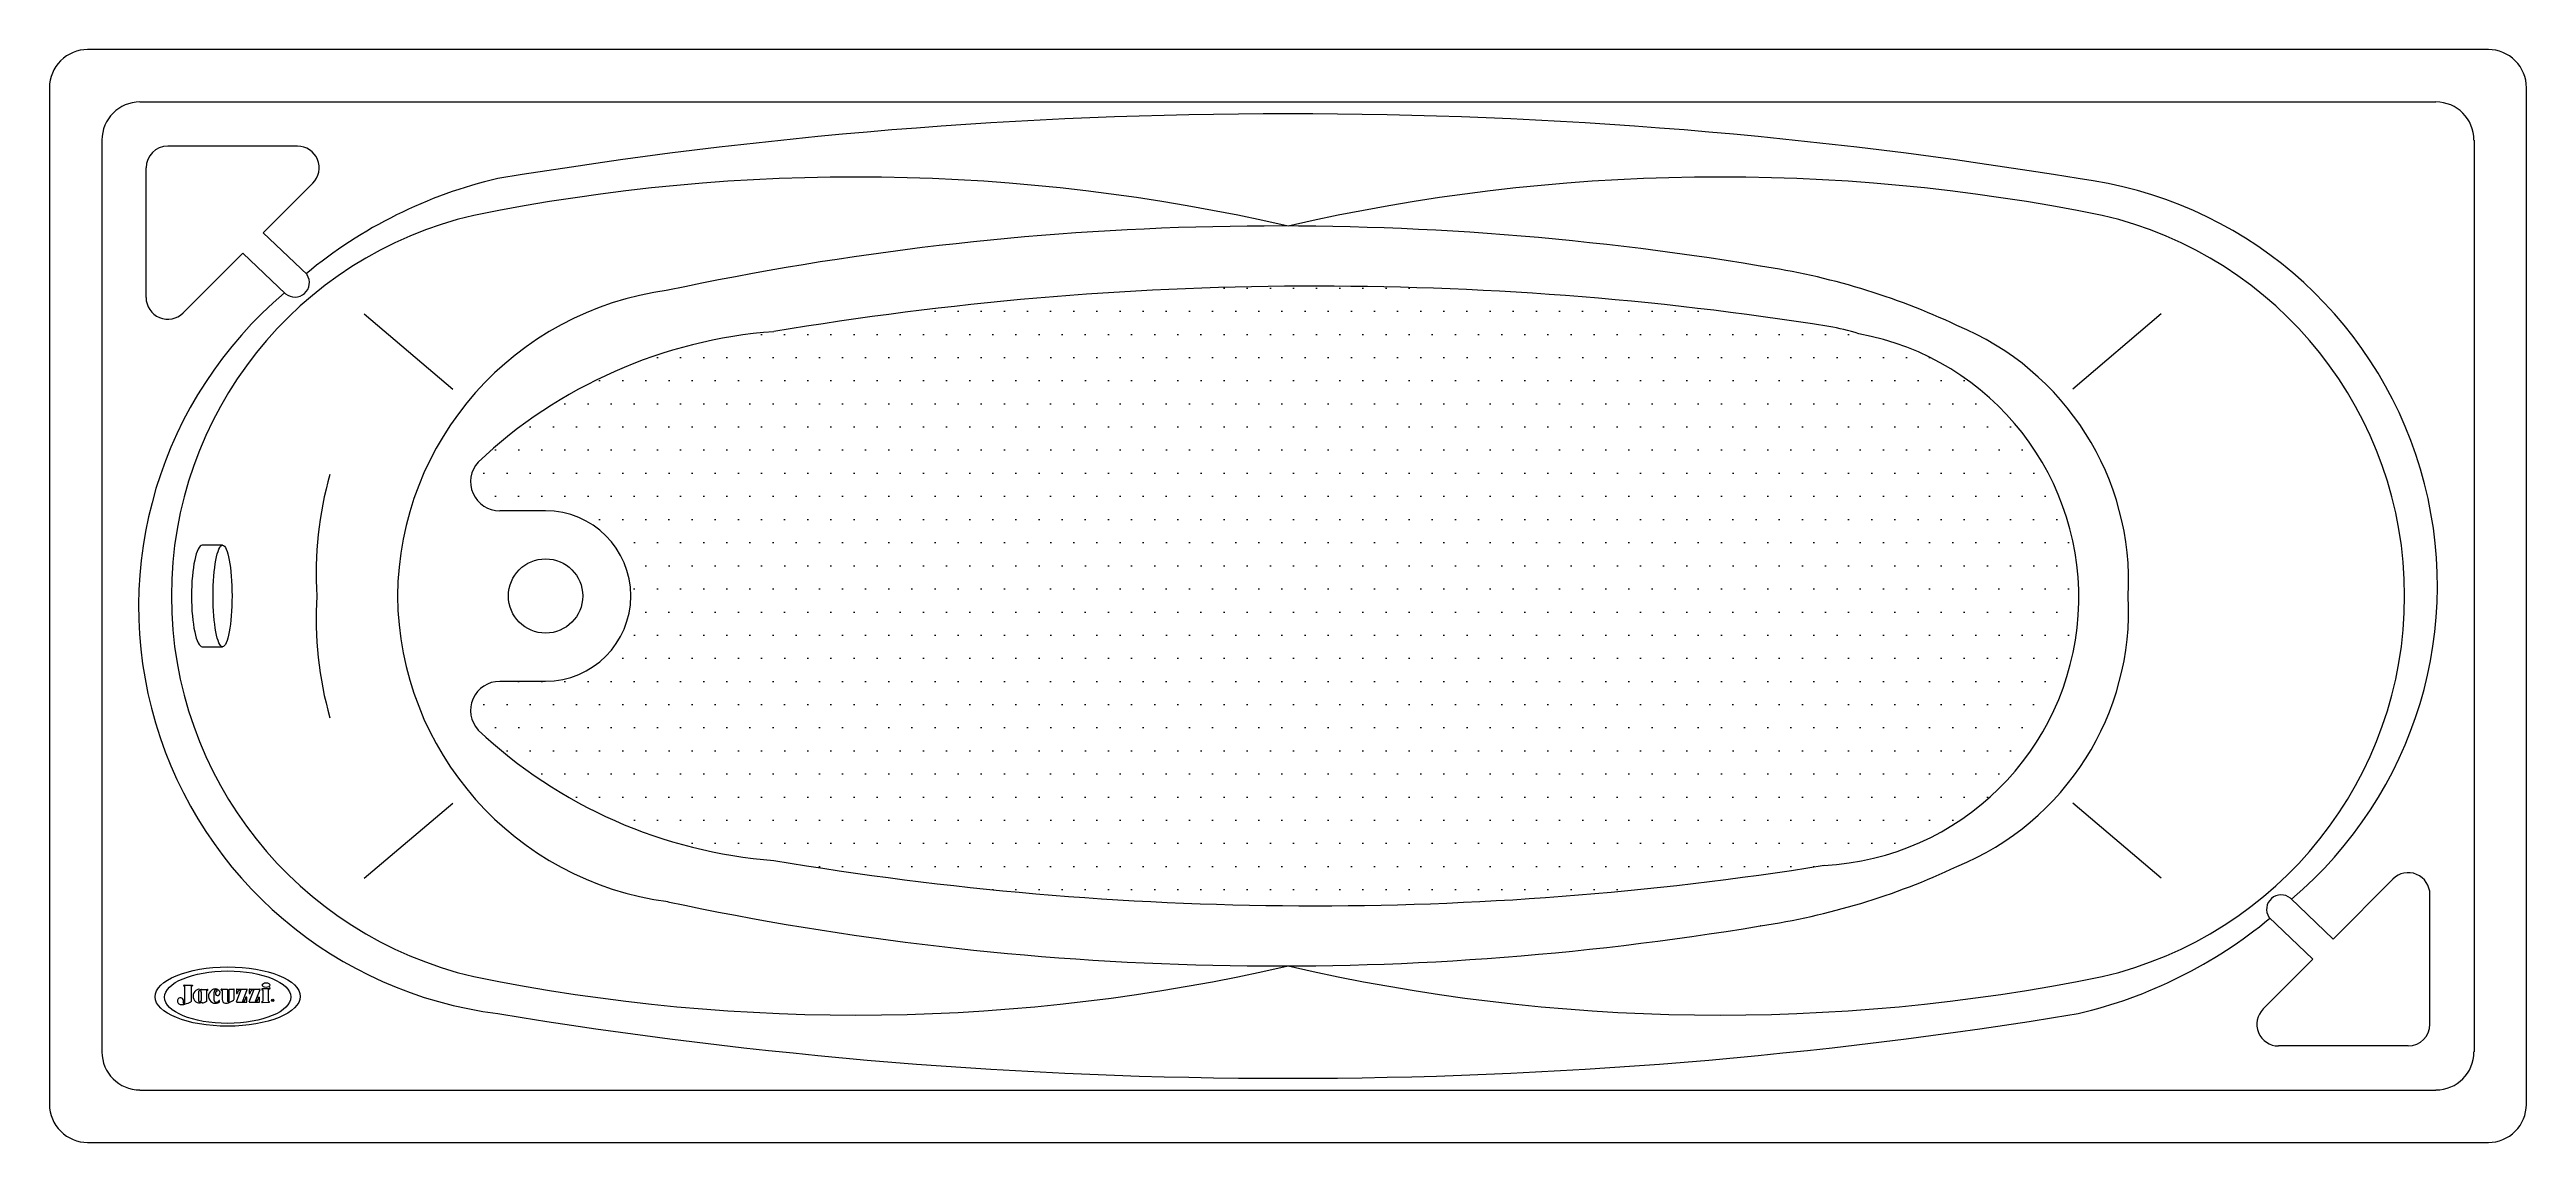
# Model space of a CAD drawing. Header units: millimetres. Extents: x -1094.8 to -1093.1, y 2261.74 to 2262.49.
import ezdxf
from ezdxf.enums import TextEntityAlignment as Align

# ---------------------------------------------------------------- set-up
doc = ezdxf.new("R2010")
doc.units = ezdxf.units.MM
doc.header["$LTSCALE"] = 10
doc.layers.add('jacuzzi', color=1, linetype='Continuous')
doc.layers.add('LCOTA02', color=1, linetype='Continuous')
doc.styles.add('ROMANS', font='romans', dxfattribs={"height": 4})

msp = doc.modelspace()

# ---------------------------------------------------------------- hatches: boundary and pattern name
at = {"layer": 'jacuzzi'}
h = msp.add_hatch(dxfattribs=at)
h.set_pattern_fill('DOTS', color=256, scale=0.01, style=0)
h.set_pattern_definition([(0, (-1115.040416, 2263.386371), (0.0079375, 0.015875), [0, -0.015875])])
h.paths.add_polyline_path([(-1094.3071, 2262.2929, 0.171873), (-1094.5101, 2262.2034, 0.649416), (-1094.4953, 2262.17), (-1094.4638, 2262.17, -0.414214), (-1094.4053, 2262.1115), (-1093.4116, 2262.1115, 0.360752), (-1093.5626, 2262.2914, 0.028203), (-1093.583, 2262.2964, 0.081113)])
h.paths.add_polyline_path([(-1093.5864, 2261.9267, 0.401447), (-1093.4116, 2262.1115), (-1094.4053, 2262.1115, -0.414214), (-1094.4638, 2262.0529), (-1094.4953, 2262.0529, 0.649416), (-1094.5101, 2262.0196, 0.171873), (-1094.3071, 2261.9301, 0.081684)])

# ---------------------------------------------------------------- linework, layer by layer
for p, q in [((-1094.7422, 2262.4505), (-1093.1664, 2262.4505)), ((-1094.7683, 2262.4244), (-1094.7683, 2261.7986)), ((-1094.7231, 2262.4203), (-1094.6341, 2262.4203)), ((-1093.1402, 2262.4244), (-1093.1402, 2261.7986)), ((-1094.7381, 2262.4053), (-1094.7381, 2262.3163)), ((-1094.6576, 2262.3607), (-1094.6235, 2262.3948)), ((-1094.6576, 2262.3607), (-1094.6275, 2262.332)), ((-1094.7126, 2262.3057), (-1094.6715, 2262.3468)), ((-1094.6715, 2262.3468), (-1094.6422, 2262.3189)), ((-1094.5883, 2262.3052), (-1094.5275, 2262.2535)), ((-1093.355, 2262.3052), (-1093.4157, 2262.2535)), ((-1094.4638, 2262.17), (-1094.4953, 2262.17)), ((-1094.4638, 2262.0529), (-1094.4953, 2262.0529)), ((-1094.5883, 2261.9178), (-1094.5275, 2261.9694)), ((-1093.355, 2261.9178), (-1093.4157, 2261.9694)), ((-1093.237, 2261.8761), (-1093.2663, 2261.9041)), ((-1093.1959, 2261.9172), (-1093.237, 2261.8761)), ((-1093.1705, 2261.8176), (-1093.1705, 2261.9067)), ((-1093.2509, 2261.8622), (-1093.281, 2261.891)), ((-1093.2509, 2261.8622), (-1093.285, 2261.8282)), ((-1094.7121, 2261.8439), (-1094.7121, 2261.8442)), ((-1094.7119, 2261.8444), (-1094.7064, 2261.8444)), ((-1094.7117, 2261.8437), (-1094.7119, 2261.8437)), ((-1094.7114, 2261.8323), (-1094.7115, 2261.8435)), ((-1094.7064, 2261.8438), (-1094.7071, 2261.8438)), ((-1094.7071, 2261.8438), (-1094.7071, 2261.8332)), ((-1094.7062, 2261.8442), (-1094.7062, 2261.844)), ((-1094.7021, 2261.8397), (-1094.7021, 2261.834)), ((-1094.7, 2261.8413), (-1094.7, 2261.8413)), ((-1094.7, 2261.834), (-1094.7, 2261.8397)), ((-1094.6998, 2261.8415), (-1094.6958, 2261.8415)), ((-1094.6965, 2261.8406), (-1094.6965, 2261.8333)), ((-1094.6958, 2261.8409), (-1094.6963, 2261.8408)), ((-1094.6956, 2261.8413), (-1094.6956, 2261.8411)), ((-1094.6913, 2261.8339), (-1094.6913, 2261.8397)), ((-1094.6876, 2261.833), (-1094.6876, 2261.8337)), ((-1094.6864, 2261.841), (-1094.6864, 2261.8415)), ((-1094.6863, 2261.8416), (-1094.6823, 2261.8416)), ((-1094.6863, 2261.8409), (-1094.6859, 2261.8409)), ((-1094.6857, 2261.8408), (-1094.6857, 2261.8345)), ((-1094.6822, 2261.8415), (-1094.6822, 2261.8336)), ((-1094.681, 2261.8336), (-1094.681, 2261.8415)), ((-1094.6809, 2261.8416), (-1094.6777, 2261.8416)), ((-1094.6776, 2261.8349), (-1094.6776, 2261.8415)), ((-1094.6759, 2261.8415), (-1094.6759, 2261.8388)), ((-1094.6759, 2261.8329), (-1094.6729, 2261.8409)), ((-1094.6758, 2261.8416), (-1094.6686, 2261.8416)), ((-1094.6758, 2261.8387), (-1094.6755, 2261.8387)), ((-1094.6717, 2261.8334), (-1094.6686, 2261.8415)), ((-1094.6694, 2261.8362), (-1094.669, 2261.8362)), ((-1094.6689, 2261.8327), (-1094.6689, 2261.8361)), ((-1094.6672, 2261.8415), (-1094.6672, 2261.8388)), ((-1094.6672, 2261.8329), (-1094.6641, 2261.8409)), ((-1094.6671, 2261.8416), (-1094.6599, 2261.8417)), ((-1094.6671, 2261.8387), (-1094.6667, 2261.8387)), ((-1094.6629, 2261.8334), (-1094.6598, 2261.8415)), ((-1094.6606, 2261.8362), (-1094.6602, 2261.8362)), ((-1094.6601, 2261.8328), (-1094.6601, 2261.8361)), ((-1094.6585, 2261.8419), (-1094.6585, 2261.8414)), ((-1094.6545, 2261.842), (-1094.6584, 2261.842)), ((-1094.6584, 2261.8413), (-1094.658, 2261.8413)), ((-1094.6579, 2261.8412), (-1094.6579, 2261.8335)), ((-1094.654, 2261.8335), (-1094.654, 2261.8414)), ((-1094.6529, 2261.8423), (-1094.653, 2261.8425)), ((-1094.6998, 2261.8328), (-1094.6998, 2261.8322)), ((-1094.6758, 2261.8327), (-1094.669, 2261.8327)), ((-1094.6671, 2261.8327), (-1094.6602, 2261.8327)), ((-1094.6585, 2261.8327), (-1094.6585, 2261.833)), ((-1094.6584, 2261.8326), (-1094.6535, 2261.8327)), ((-1094.6534, 2261.8328), (-1094.6534, 2261.833)), ((-1093.1854, 2261.8027), (-1093.2744, 2261.8027)), ((-1094.7422, 2261.7724), (-1093.1664, 2261.7724))]:
    msp.add_line(p, q, dxfattribs=at)
at = {"layer": 'jacuzzi', "color": 3}
msp.add_lwpolyline([(-1094.7781, 2262.4865, 0.414214), (-1094.8043, 2262.4603), (-1094.8043, 2261.7626, 0.414214), (-1094.7781, 2261.7365), (-1093.1304, 2261.7365, 0.414214), (-1093.1043, 2261.7626), (-1093.1043, 2262.4603, 0.414214), (-1093.1304, 2262.4865)], format="xyb", close=True, dxfattribs=at)
at = {"layer": 'jacuzzi'}
for centre, radius in [((-1094.4638, 2262.1115), 0.0255), ((-1094.6511, 2261.834), 0.00088)]:
    msp.add_circle(centre, radius, dxfattribs=at)
for centre, radius, start, end in [((-1094.7422, 2262.4244), 0.0261, 90, 180), ((-1093.1664, 2262.4244), 0.0261, 0, 90), ((-1093.9543, 2259.1125), 3.3299, 80.6258, 99.3742), ((-1093.9543, 2259.1125), 3.3299, 80.6258, 99.3742), ((-1094.7231, 2262.4053), 0.0149, 90, 180), ((-1094.6341, 2262.4053), 0.0149, 315, 90), ((-1094.4238, 2262.0865), 0.3199, 103.1628, 129.7034), ((-1094.2507, 2261.0798), 1.3192, 77.0137, 101.4734), ((-1093.6578, 2261.0798), 1.3192, 78.5266, 102.9863), ((-1093.4468, 2262.1187), 0.2814, 310.0816, 82.8757), ((-1094.4525, 2262.1115), 0.2681, 103.0697, 256.9303), ((-1093.9614, 2260.3578), 2.0076, 80.5071, 102.0288), ((-1093.456, 2262.1115), 0.2681, 283.0697, 76.9303), ((-1094.6359, 2262.3266), 0.00999, 230.7169, 32.4851), ((-1093.7024, 2261.8546), 0.4887, 64.9194, 81.4711), ((-1094.4617, 2262.1042), 0.2814, 130.0816, 262.8757), ((-1094.7231, 2262.3163), 0.0149, 180, 315), ((-1094.3519, 2262.1095), 0.2136, 97.5002, 179.4675), ((-1093.9342, 2260.0777), 2.2464, 81.0061, 99.5551), ((-1094.2823, 2261.9615), 0.3323, 94.2785, 133.2877), ((-1093.6174, 2262.113), 0.1867, 72.9171, 79.3789), ((-1093.5673, 2262.1213), 0.19, 357.0328, 67.7284), ((-1093.5955, 2262.1104), 0.184, 272.8405, 79.6799), ((-1094.3779, 2262.1276), 0.2434, 163.9326, 183.8006), ((-1094.4953, 2262.19), 0.02, 137.9987, 270), ((-1094.4638, 2262.1115), 0.0585, 270, 90), ((-1094.3779, 2262.0953), 0.2434, 176.1994, 196.0674), ((-1094.3519, 2262.1135), 0.2136, 180.5325, 262.4998), ((-1093.5673, 2262.1016), 0.19, 292.2716, 2.9672), ((-1094.4953, 2262.0329), 0.02, 90, 222.0013), ((-1094.2823, 2262.2614), 0.3323, 226.7123, 265.7215), ((-1093.9364, 2264.1193), 2.2204, 260.391, 279.07), ((-1093.7024, 2262.3684), 0.4887, 278.5289, 295.0806), ((-1093.1854, 2261.9067), 0.0149, 0, 135), ((-1093.9614, 2263.8652), 2.0076, 257.9712, 279.4929), ((-1093.2726, 2261.8964), 0.00999, 50.7169, 212.4851), ((-1093.5964, 2261.7015), 0.1867, 100.3575, 100.4501), ((-1093.4847, 2262.1365), 0.3199, 283.1628, 309.7034), ((-1094.2507, 2263.1431), 1.3192, 258.5266, 282.9863), ((-1094.2507, 2263.1431), 1.3192, 258.5266, 282.9863), ((-1093.6578, 2263.1431), 1.3192, 257.0137, 281.4734), ((-1094.7142, 2261.8335), 0.00234, 123.1177, 234.9462), ((-1094.7143, 2261.8337), 0.00204, 329.5256, 123.375), ((-1094.7119, 2261.8442), 0.000202, 90.1374, 180.1374), ((-1094.7119, 2261.8439), 0.000202, 180.1374, 270.1374), ((-1094.7117, 2261.8435), 0.000202, 0.1374, 90.1374), ((-1094.7174, 2261.8531), 0.0225, 285.6978, 296.9818), ((-1094.7073, 2261.8332), 0.000202, 298.9605, 0.1374), ((-1094.7064, 2261.8442), 0.000202, 0.1374, 90.1374), ((-1094.7064, 2261.844), 0.000202, 270.1374, 0.1374), ((-1094.7009, 2261.8369), 0.00488, 126.4407, 231.623), ((-1094.7017, 2261.8356), 0.00338, 228.5372, 304.3679), ((-1094.7017, 2261.8385), 0.00309, 60.0604, 132.4135), ((-1094.7011, 2261.8397), 0.00102, 0.1374, 180.1374), ((-1094.7011, 2261.834), 0.00102, 180.1374, 0.1374), ((-1094.7001, 2261.8413), 0.000101, 231.5927, 0.1374), ((-1094.6998, 2261.8413), 0.000202, 90.1374, 180.1374), ((-1094.7007, 2261.8405), 0.00829, 276.4234, 300.2236), ((-1094.6963, 2261.8406), 0.000202, 90.1374, 180.1374), ((-1094.6958, 2261.8413), 0.000202, 0.1374, 90.1374), ((-1094.6958, 2261.8411), 0.000202, 270.1374, 0.1374), ((-1094.6902, 2261.8369), 0.00493, 127.2687, 242.4045), ((-1094.6904, 2261.8374), 0.00441, 88.737, 129.0901), ((-1094.6891, 2261.8396), 0.00218, 150.5747, 179.1498), ((-1094.6902, 2261.8338), 0.00103, 174.1917, 252.6762), ((-1094.6899, 2261.84), 0.00128, 97.2494, 147.38), ((-1094.6889, 2261.8388), 0.00153, 110.4207, 290.8717), ((-1094.6905, 2261.8383), 0.0035, 29.6646, 87.6392), ((-1094.69, 2261.8402), 0.00108, 50.9183, 96.4788), ((-1094.6896, 2261.8407), 0.000463, 289.1669, 44.2246), ((-1094.6898, 2261.8352), 0.00243, 295.4077, 324.9958), ((-1094.6892, 2261.8392), 0.00198, 294.5309, 26.0445), ((-1094.6877, 2261.8337), 0.000126, 0.1374, 144.9958), ((-1094.6877, 2261.833), 0.000126, 309.2685, 0.1374), ((-1094.6863, 2261.8415), 0.000101, 90.1374, 180.1374), ((-1094.6863, 2261.841), 0.000101, 180.1374, 270.1374), ((-1094.6859, 2261.8408), 0.000101, 0.1374, 90.1374), ((-1094.6834, 2261.8345), 0.00237, 180.1374, 268.0606), ((-1094.6823, 2261.8415), 0.000101, 0.1374, 90.1374), ((-1094.682, 2261.8336), 0.000202, 180.1374, 211), ((-1094.6816, 2261.8338), 0.000638, 211, 334.4011), ((-1094.6869, 2261.8469), 0.0156, 290.8023, 305.2159), ((-1094.6809, 2261.8415), 0.000101, 90.1374, 180.1374), ((-1094.6812, 2261.8336), 0.000202, 334.4011, 0.1374), ((-1094.6784, 2261.8349), 0.000809, 302.3067, 0.1374), ((-1094.6777, 2261.8415), 0.000101, 0.1374, 90.1374), ((-1094.6758, 2261.8415), 0.000101, 90.1374, 180.1374), ((-1094.6758, 2261.8388), 0.000101, 180.1374, 270.1374), ((-1094.6755, 2261.8388), 0.000101, 270.1374, 355.1962), ((-1094.6725, 2261.8385), 0.00284, 130.2947, 175.1962), ((-1094.6733, 2261.8393), 0.00177, 80.4748, 129.1422), ((-1094.673, 2261.841), 0.000126, 339.0669, 80.4748), ((-1094.6716, 2261.8333), 0.000126, 159.0669, 274.2117), ((-1094.6717, 2261.8359), 0.00269, 274.2117, 281.3592), ((-1094.6724, 2261.8359), 0.0029, 294.9649, 3.9146), ((-1094.6694, 2261.8361), 0.000126, 90.1374, 183.9146), ((-1094.669, 2261.8361), 0.000101, 0.1374, 90.1374), ((-1094.6686, 2261.8415), 0.000101, 339.0669, 90.1374), ((-1094.6671, 2261.8415), 0.000101, 90.1374, 180.1374), ((-1094.6671, 2261.8388), 0.000101, 180.1374, 270.1374), ((-1094.6667, 2261.8388), 0.000101, 270.1374, 355.1962), ((-1094.6638, 2261.8386), 0.00284, 130.2947, 175.1962), ((-1094.6645, 2261.8394), 0.00177, 80.4748, 129.1422), ((-1094.6642, 2261.841), 0.000126, 339.0669, 80.4748), ((-1094.6628, 2261.8333), 0.000126, 159.0669, 274.2117), ((-1094.663, 2261.8359), 0.00269, 274.2117, 281.3592), ((-1094.6637, 2261.8359), 0.0029, 294.9649, 3.9146), ((-1094.6606, 2261.8361), 0.000126, 90.1374, 183.9146), ((-1094.6602, 2261.8361), 0.000101, 0.1374, 90.1374), ((-1094.6599, 2261.8416), 0.000101, 339.0669, 90.1374), ((-1094.6584, 2261.8419), 0.000101, 90.1374, 180.1374), ((-1094.6584, 2261.8414), 0.000101, 180.1374, 270.1374), ((-1094.6584, 2261.833), 0.000101, 82.3097, 180.1374), ((-1094.6583, 2261.8335), 0.000404, 262.3097, 0.1374), ((-1094.658, 2261.8412), 0.000101, 0.1374, 90.1374), ((-1094.6545, 2261.844), 0.00198, 269.1916, 309.5649), ((-1094.6538, 2261.8414), 0.000202, 111.3674, 180.1374), ((-1094.6536, 2261.8335), 0.000404, 180.1374, 273.7485), ((-1094.655, 2261.8445), 0.00318, 291.3674, 312.0978), ((-1094.6535, 2261.833), 0.000101, 0.1374, 93.7485), ((-1094.6532, 2261.8423), 0.000202, 32.3097, 129.5649), ((-1094.653, 2261.8422), 0.000101, 312.0978, 32.3097), ((-1094.7143, 2261.8332), 0.00201, 234.9462, 260.3128), ((-1094.7134, 2261.8388), 0.00765, 260.3128, 285.5557), ((-1094.7121, 2261.8324), 0.000504, 149.5256, 195.9125), ((-1094.7119, 2261.8325), 0.000735, 195.9125, 246.2656), ((-1094.712, 2261.8323), 0.000504, 246.2656, 297.3403), ((-1094.7121, 2261.8324), 0.00067, 297.3403, 316.6663), ((-1094.7121, 2261.8324), 0.000627, 320.3573, 351.2817), ((-1094.6903, 2261.8367), 0.00473, 241.8197, 289.4806), ((-1094.69, 2261.8357), 0.00294, 258.7146, 294.357), ((-1094.6909, 2261.8369), 0.00517, 295.1404, 309.0463), ((-1094.683, 2261.8367), 0.00466, 264.2109, 289.9875), ((-1094.6758, 2261.8328), 0.000126, 159.0669, 270.1374), ((-1094.669, 2261.8328), 0.000101, 270.1374, 0.1374), ((-1094.6671, 2261.8328), 0.000126, 159.0669, 270.1374), ((-1094.6602, 2261.8328), 0.000101, 270.1374, 0.1374), ((-1094.6584, 2261.8327), 0.000101, 180.1374, 270.1374), ((-1094.6535, 2261.8328), 0.000101, 270.1374, 0.1374), ((-1093.9543, 2265.1104), 3.3299, 260.6258, 279.3742), ((-1093.2744, 2261.8176), 0.0149, 135, 270), ((-1093.1854, 2261.8176), 0.0149, 270, 0), ((-1094.7422, 2261.7986), 0.0261, 180, 270), ((-1093.1664, 2261.7986), 0.0261, 270, 0)]:
    msp.add_arc(centre, radius, start, end, dxfattribs=at)
for centre, major_axis, ratio in [((-1094.682, 2261.8366), (-0.0498, -0.0001), 0.408776), ((-1094.682, 2261.8362), (-0.0433, -0.0001), 0.415223), ((-1094.6556, 2261.8445), (-0.0026, -0.00001), 0.621803)]:
    msp.add_ellipse(centre, major_axis=major_axis, ratio=ratio, dxfattribs=at)
at = {"layer": 'LCOTA02'}
for p, q in [((-1094.6855, 2262.1463), (-1094.6994, 2262.1463)), ((-1094.6994, 2262.0767), (-1094.6855, 2262.0767))]:
    msp.add_line(p, q, dxfattribs=at)
msp.add_ellipse((-1094.6994, 2262.1115), major_axis=(0, -0.0348), ratio=0.213184, start_param=3.141593, end_param=6.283185, dxfattribs=at)
msp.add_ellipse((-1094.6855, 2262.1115), major_axis=(0, 0.0348), ratio=0.186255, dxfattribs=at)

# ---------------------------------------------------------------- texts
at = {"layer": 'jacuzzi', "style": 'ROMANS'}
msp.add_text('R', height=0.000881, rotation=0.1374, dxfattribs=at).set_placement((-1094.6511, 2261.834), align=Align.MIDDLE_CENTER)

doc.saveas('drawing.dxf')
